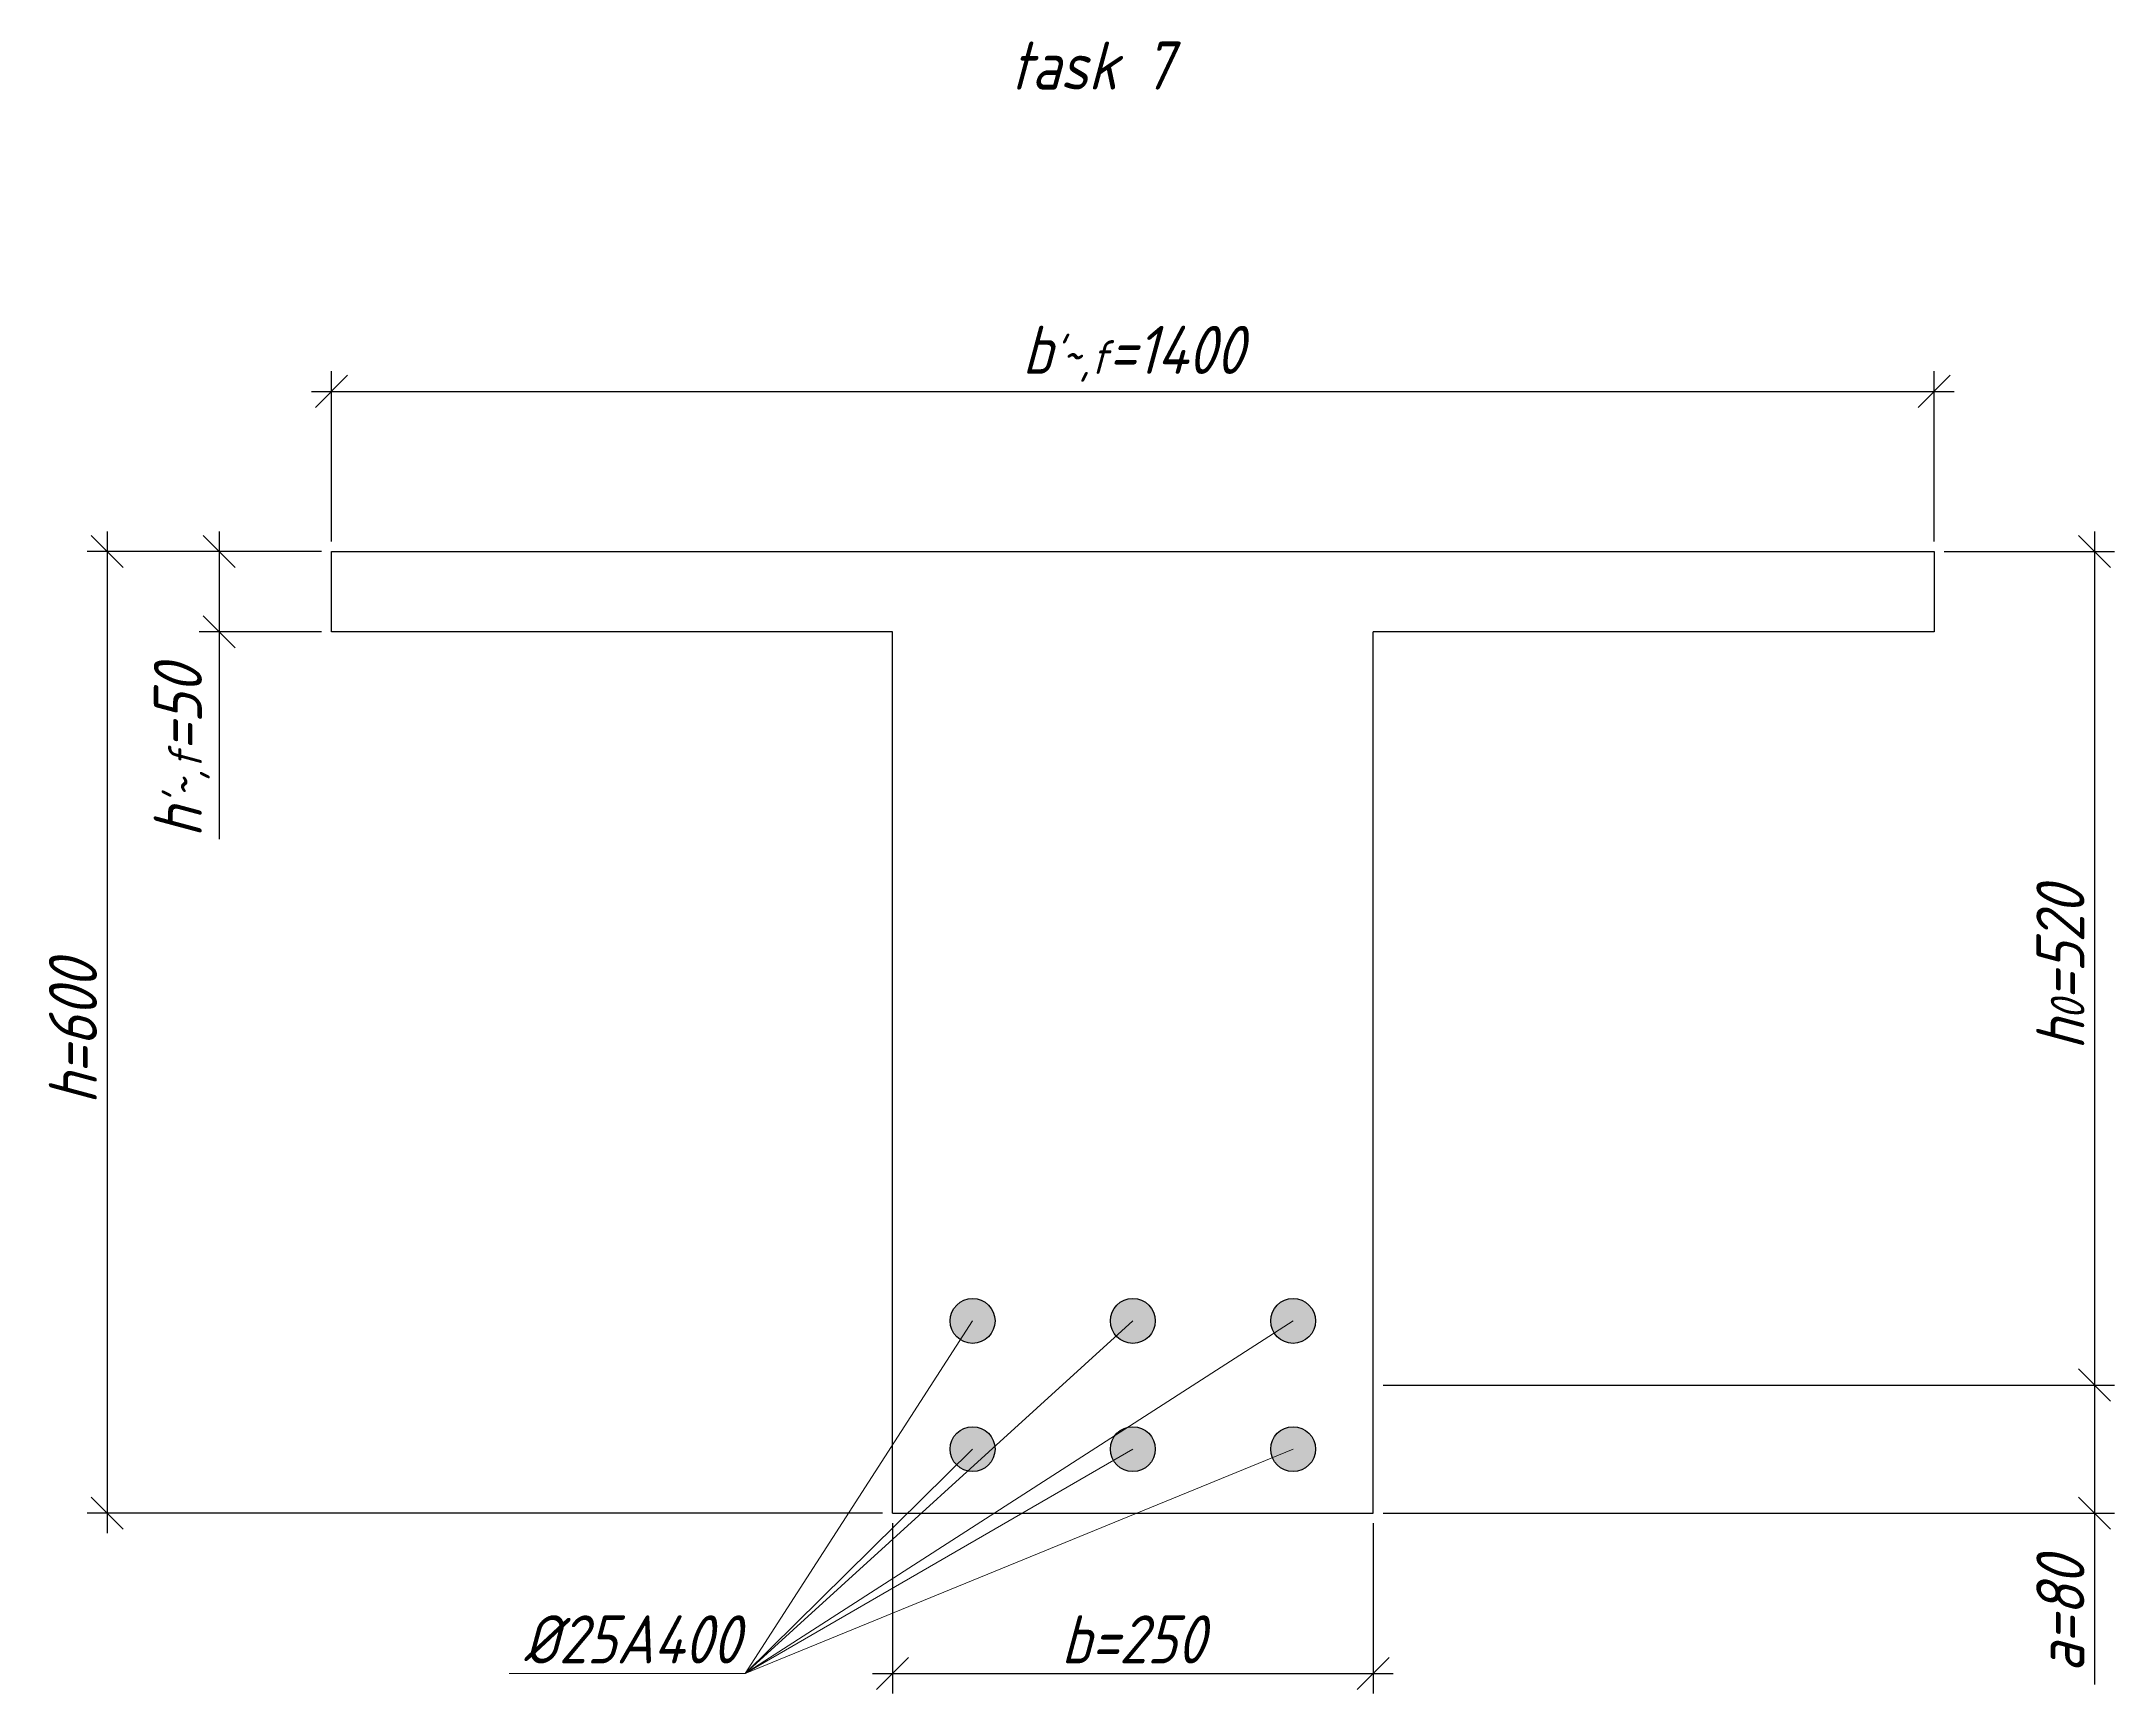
# Model space of a CAD drawing. Header units: millimetres. Extents: x -180 to 58926, y -10791 to 13515.
# Drawn here: x 4432 to 5726, y -6580 to -5550 of the extents above; entities that cross this region are included whole.
import ezdxf

# ---------------------------------------------------------------- set-up
doc = ezdxf.new("R2010")
doc.units = ezdxf.units.MM
for name, color, linetype, lineweight in [('basic', 95, 'Continuous', 30), ('size', 45, 'Continuous', 20), ('text', 13, 'Continuous', 20), ('thin', 153, 'Continuous', 18)]:
    doc.layers.add(name, color=color, linetype=linetype, lineweight=lineweight)
doc.styles.add('Structures', font='isocpeur.ttf', dxfattribs={"width": 0.85, "oblique": 15})
doc.dimstyles.new('Structures', dxfattribs={"dimtxt": 3, "dimasz": 2, "dimexe": 1.25, "dimexo": 0.625, "dimtad": 1, "dimtxsty": 'Structures', "dimblk": 'OBLIQUE', "dimcen": 2.5, "dimdle": 1.25, "dimadec": 0, "dimazin": 0, "dimtfac": 1, "dimtmove": 0, "dimatfit": 3, "dimfxl": 1, "dimarcsym": 0})

# ---------------------------------------------------------------- blocks, each defined once
blk = doc.blocks.new('_Oblique')
at = {"color": 0, "linetype": 'ByBlock', "lineweight": -2}
blk.add_line((-0.5, -0.5), (0.5, 0.5), dxfattribs=at)
blk = doc.blocks.new('*D241')
at = {"layer": 'Defpoints', "color": 0, "transparency": 16777216}
for p in [(4963.2, -6468), (5263.2, -6468), (5263.2, -6568)]:
    blk.add_point(p, dxfattribs=at)
at = {"layer": 'size', "color": 0, "lineweight": -2, "transparency": 16777216}
for p, q in [((4963.2, -6474.2), (4963.2, -6580.5)), ((5263.2, -6474.2), (5263.2, -6580.5)), ((4950.7, -6568), (5275.7, -6568))]:
    blk.add_line(p, q, dxfattribs=at)
at = {"layer": 'size', "color": 0, "lineweight": -2, "transparency": 16777216, "xscale": 20, "yscale": 20, "zscale": 20, "rotation": 180}
blk.add_blockref('_Oblique', (4963.2, -6568), dxfattribs=at)
at = {"layer": 'size', "color": 0, "lineweight": -2, "transparency": 16777216, "xscale": 20, "yscale": 20, "zscale": 20}
blk.add_blockref('_Oblique', (5263.2, -6568), dxfattribs=at)
at = {"layer": 'size', "color": 0, "transparency": 16777216, "insert": (5113.2, -6546.7), "char_height": 30, "attachment_point": 5, "style": 'Structures'}
blk.add_mtext('b=250', dxfattribs=at)
blk = doc.blocks.new('*D242')
at = {"layer": 'Defpoints', "color": 0, "transparency": 16777216}
for p in [(5613.2, -5768), (4613.2, -5868), (5613.2, -5868)]:
    blk.add_point(p, dxfattribs=at)
at = {"layer": 'size', "color": 0, "lineweight": -2, "transparency": 16777216}
for p, q in [((4613.2, -5861.7), (4613.2, -5755.5)), ((5613.2, -5861.7), (5613.2, -5755.5)), ((4600.7, -5768), (5625.7, -5768))]:
    blk.add_line(p, q, dxfattribs=at)
at = {"layer": 'size', "color": 0, "lineweight": -2, "transparency": 16777216, "xscale": 20, "yscale": 20, "zscale": 20, "rotation": 180}
blk.add_blockref('_Oblique', (4613.2, -5768), dxfattribs=at)
at = {"layer": 'size', "color": 0, "lineweight": -2, "transparency": 16777216, "xscale": 20, "yscale": 20, "zscale": 20}
blk.add_blockref('_Oblique', (5613.2, -5768), dxfattribs=at)
at = {"layer": 'size', "color": 0, "transparency": 16777216, "insert": (5113.2, -5744.6), "char_height": 30, "attachment_point": 5, "style": 'Structures'}
blk.add_mtext("b{\\H0.7x;\\S'~,f;}=1400", dxfattribs=at)
blk = doc.blocks.new('*D243')
at = {"layer": 'Defpoints', "color": 0, "transparency": 16777216}
for p in [(4613.2, -5868), (4543.2, -5918), (4613.2, -5918)]:
    blk.add_point(p, dxfattribs=at)
at = {"layer": 'size', "color": 0, "lineweight": -2, "transparency": 16777216}
for p, q in [((4543.2, -5855.5), (4543.2, -5918)), ((4606.9, -5868), (4530.7, -5868)), ((4606.9, -5918), (4530.7, -5918)), ((4543.2, -5918), (4543.2, -6047.4))]:
    blk.add_line(p, q, dxfattribs=at)
at = {"layer": 'size', "color": 0, "lineweight": -2, "transparency": 16777216, "xscale": 20, "yscale": 20, "zscale": 20}
for p, rotation in [((4543.2, -5868), 90), ((4543.2, -5918), 270)]:
    blk.add_blockref('_Oblique', p, dxfattribs=dict(at, rotation=rotation))
at = {"layer": 'size', "color": 0, "transparency": 16777216, "insert": (4519.8, -5992.7), "char_height": 30, "attachment_point": 5, "rotation": 90, "style": 'Structures'}
blk.add_mtext("h{\\H0.7x;\\S'~,f;}=50", dxfattribs=at)
blk = doc.blocks.new('*D244')
at = {"layer": 'Defpoints', "color": 0, "transparency": 16777216}
for p in [(4613.2, -5868), (4473.2, -6468), (4963.2, -6468)]:
    blk.add_point(p, dxfattribs=at)
at = {"layer": 'size', "color": 0, "lineweight": -2, "transparency": 16777216}
for p, q in [((4473.2, -5855.5), (4473.2, -6480.5)), ((4606.9, -5868), (4460.7, -5868)), ((4956.9, -6468), (4460.7, -6468))]:
    blk.add_line(p, q, dxfattribs=at)
at = {"layer": 'size', "color": 0, "lineweight": -2, "transparency": 16777216, "xscale": 20, "yscale": 20, "zscale": 20}
for p, rotation in [((4473.2, -5868), 90), ((4473.2, -6468), 270)]:
    blk.add_blockref('_Oblique', p, dxfattribs=dict(at, rotation=rotation))
at = {"layer": 'size', "color": 0, "transparency": 16777216, "insert": (4451.9, -6168), "char_height": 30, "attachment_point": 5, "rotation": 90, "style": 'Structures'}
blk.add_mtext('h=600', dxfattribs=at)
blk = doc.blocks.new('*D245')
at = {"layer": 'Defpoints', "color": 0, "transparency": 16777216}
for p in [(5263.2, -6388), (5263.2, -6468), (5713.2, -6468)]:
    blk.add_point(p, dxfattribs=at)
at = {"layer": 'size', "color": 0, "lineweight": -2, "transparency": 16777216}
for p, q in [((5713.2, -6375.5), (5713.2, -6468)), ((5269.4, -6388), (5725.7, -6388)), ((5269.4, -6468), (5725.7, -6468)), ((5713.2, -6468), (5713.2, -6574.8))]:
    blk.add_line(p, q, dxfattribs=at)
at = {"layer": 'size', "color": 0, "lineweight": -2, "transparency": 16777216, "xscale": 20, "yscale": 20, "zscale": 20}
for p, rotation in [((5713.2, -6388), 90), ((5713.2, -6468), 270)]:
    blk.add_blockref('_Oblique', p, dxfattribs=dict(at, rotation=rotation))
at = {"layer": 'size', "color": 0, "transparency": 16777216, "insert": (5691.9, -6531.4), "char_height": 30, "attachment_point": 5, "rotation": 90, "style": 'Structures'}
blk.add_mtext('a=80', dxfattribs=at)
blk = doc.blocks.new('*D246')
at = {"layer": 'Defpoints', "color": 0, "transparency": 16777216}
for p in [(5613.2, -5868), (5263.2, -6388), (5713.2, -6388)]:
    blk.add_point(p, dxfattribs=at)
at = {"layer": 'size', "color": 0, "lineweight": -2, "transparency": 16777216}
for p, q in [((5713.2, -5855.5), (5713.2, -6400.5)), ((5619.4, -5868), (5725.7, -5868)), ((5269.4, -6388), (5725.7, -6388))]:
    blk.add_line(p, q, dxfattribs=at)
at = {"layer": 'size', "color": 0, "lineweight": -2, "transparency": 16777216, "xscale": 20, "yscale": 20, "zscale": 20}
for p, rotation in [((5713.2, -5868), 90), ((5713.2, -6388), 270)]:
    blk.add_blockref('_Oblique', p, dxfattribs=dict(at, rotation=rotation))
at = {"layer": 'size', "color": 0, "transparency": 16777216, "insert": (5691.9, -6128), "char_height": 30, "attachment_point": 5, "rotation": 90, "style": 'Structures'}
blk.add_mtext('h{\\H0.7x;\\S^ 0;}=520', dxfattribs=at)

msp = doc.modelspace()

# ---------------------------------------------------------------- hatches: boundary and pattern name
at = {"layer": 'basic'}
h = msp.add_hatch(color=256, dxfattribs=at)
h.dxf.hatch_style = 1
h.paths.add_polyline_path([(5013.179, -6333.995, 0.41421356), (4999.179, -6347.995), (5013.179, -6347.995)])
h.paths.add_polyline_path([(5013.179, -6333.995), (5013.179, -6347.995), (5027.179, -6347.995, 0.41421356)])
h.paths.add_polyline_path([(5027.179, -6347.995), (5013.179, -6347.995), (5013.179, -6361.995, 0.41421356)])
h.paths.add_polyline_path([(5013.179, -6347.995), (4999.179, -6347.995, 0.41421356), (5013.179, -6361.995)])
h = msp.add_hatch(color=256, dxfattribs=at)
h.dxf.hatch_style = 1
h.paths.add_polyline_path([(5099.179, -6347.995, 1), (5127.179, -6347.995, 1)])
h = msp.add_hatch(color=256, dxfattribs=at)
h.dxf.hatch_style = 1
h.paths.add_polyline_path([(5199.179, -6347.995, 1), (5227.179, -6347.995, 1)])
h = msp.add_hatch(color=256, dxfattribs=at)
h.dxf.hatch_style = 1
h.paths.add_polyline_path([(4999.179, -6427.995, 1), (5027.179, -6427.995, 1)])
h = msp.add_hatch(color=256, dxfattribs=at)
h.dxf.hatch_style = 1
h.paths.add_polyline_path([(5099.179, -6427.995, 1), (5127.179, -6427.995, 1)])
h = msp.add_hatch(color=256, dxfattribs=at)
h.dxf.hatch_style = 1
h.paths.add_polyline_path([(5199.179, -6427.995, 1), (5227.179, -6427.995, 1)])

# ---------------------------------------------------------------- linework, layer by layer
for p, q in [((4613.179, -5867.995), (5613.179, -5867.995)), ((4613.179, -5917.995), (4613.179, -5867.995)), ((5613.179, -5867.995), (5613.179, -5917.995)), ((4963.179, -5917.995), (4613.179, -5917.995)), ((4963.179, -6467.995), (4963.179, -5917.995)), ((5613.179, -5917.995), (5263.179, -5917.995)), ((5263.179, -6467.995), (5263.179, -5917.995)), ((4963.179, -6467.995), (5263.179, -6467.995))]:
    msp.add_line(p, q, dxfattribs=at)
for centre in [(5013.179, -6347.995), (5113.179, -6347.995), (5213.179, -6347.995), (5013.179, -6427.995), (5113.179, -6427.995), (5213.179, -6427.995)]:
    msp.add_circle(centre, 14, dxfattribs=at)
at = {"layer": 'thin'}
for p, q in [((5013.179, -6347.995), (4871.399, -6567.995)), ((5113.179, -6347.995), (4871.399, -6567.995)), ((4871.399, -6567.995), (5213.179, -6347.995)), ((4871.399, -6567.995), (5013.179, -6427.995)), ((5213.179, -6427.995), (4871.399, -6567.995)), ((4871.399, -6567.995), (5113.179, -6427.995)), ((4871.399, -6567.995), (4723.964, -6567.995))]:
    msp.add_line(p, q, dxfattribs=at)

# ---------------------------------------------------------------- texts
at = {"layer": 'text', "char_height": 30, "width": 137.52879, "attachment_point": 5, "style": 'Structures'}
for s, insert in [('task 7', (5087.27, -5564.716)), ('%%C25A400', (4800.467, -6546.732))]:
    msp.add_mtext(s, dxfattribs=dict(at, insert=insert))

# ---------------------------------------------------------------- dimensions: what is measured, and where the dimension line sits
at = {"layer": 'size'}
for base, p1, p2, text, picture, middle in [((5613.179, -5767.995), (4613.179, -5867.995), (5613.179, -5867.995), "b{\\H0.7x;\\S'~,f;}=1400", '*D242', (5113.179, -5744.595)), ((5263.179, -6567.995), (4963.179, -6467.995), (5263.179, -6467.995), 'b=250', '*D241', (5113.179, -6546.745))]:
    dim = msp.add_linear_dim(base=base, p1=p1, p2=p2, text=text, dimstyle='Structures', dxfattribs=at)
    dim.commit()
    dim.dimension.update_dxf_attribs({"geometry": picture, "text_midpoint": middle})
for base, p1, p2, text, picture, middle in [((4473.179, -6467.995), (4613.179, -5867.995), (4963.179, -6467.995), 'h=600', '*D244', (4451.929, -6167.995)), ((4543.179, -5917.995), (4613.179, -5867.995), (4613.179, -5917.995), "h{\\H0.7x;\\S'~,f;}=<>", '*D243', (4519.779, -5992.709)), ((5713.179, -6387.995), (5613.179, -5867.995), (5263.179, -6387.995), 'h{\\H0.7x;\\S^ 0;}=520', '*D246', (5691.929, -6127.995)), ((5713.179, -6467.995), (5263.179, -6387.995), (5263.179, -6467.995), 'a=<>', '*D245', (5691.929, -6531.414))]:
    dim = msp.add_linear_dim(base=base, p1=p1, p2=p2, angle=90, text=text, dimstyle='Structures', dxfattribs=at)
    dim.commit()
    dim.dimension.update_dxf_attribs({"geometry": picture, "text_midpoint": middle})

doc.saveas('drawing.dxf')
